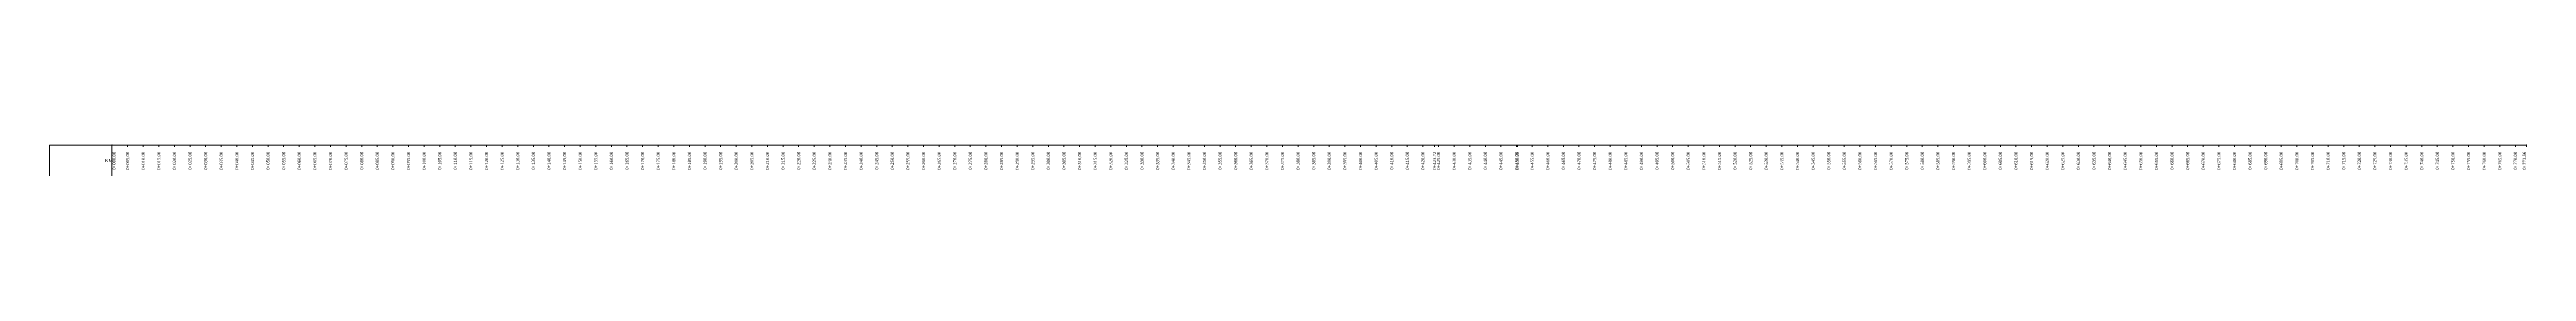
# Model space of a CAD drawing. Header units: metres. Extents: x 478603 to 489313, y 4282657 to 4289463.
# Drawn here: x 483928 to 484721, y 4287280 to 4287290 of the extents above; entities that cross this region are included whole.
import ezdxf

# ---------------------------------------------------------------- set-up
doc = ezdxf.new("R2010")
doc.units = ezdxf.units.M
for name, color, linetype, lineweight in [('PR_ENK_KM', 18, 'Continuous', 0), ('PR_OLCEK', 1, 'Continuous', 0), ('PR_PROFIL', 153, 'Continuous', 0)]:
    doc.layers.add(name, color=color, linetype=linetype, lineweight=lineweight)
doc.styles.get("Standard").update_dxf_attribs({"font": 'times.ttf'})

msp = doc.modelspace()

# ---------------------------------------------------------------- linework, layer by layer
at = {"layer": 'PR_OLCEK'}
for p in [(483947.56, 4287289.95, 909.9), (484721.12, 4287289.95, 909.9)]:
    msp.add_point(p, dxfattribs=at)
at = {"layer": 'PR_PROFIL'}
for p, q in [((483927.56, 4287289.95), (484721.12, 4287289.95)), ((483927.56, 4287280.07), (483927.56, 4287289.95)), ((483947.56, 4287280.07), (483947.56, 4287289.95)), ((483947.56, 4287289.45), (483947.56, 4287289.95)), ((483952.56, 4287289.45), (483952.56, 4287289.95)), ((483957.56, 4287289.45), (483957.56, 4287289.95)), ((483962.56, 4287289.45), (483962.56, 4287289.95)), ((483967.56, 4287289.45), (483967.56, 4287289.95)), ((483972.56, 4287289.45), (483972.56, 4287289.95)), ((483977.56, 4287289.45), (483977.56, 4287289.95)), ((483982.56, 4287289.45), (483982.56, 4287289.95)), ((483987.56, 4287289.45), (483987.56, 4287289.95)), ((483992.56, 4287289.45), (483992.56, 4287289.95)), ((483997.56, 4287289.45), (483997.56, 4287289.95)), ((484002.56, 4287289.45), (484002.56, 4287289.95)), ((484007.56, 4287289.45), (484007.56, 4287289.95)), ((484012.56, 4287289.45), (484012.56, 4287289.95)), ((484017.56, 4287289.45), (484017.56, 4287289.95)), ((484022.56, 4287289.45), (484022.56, 4287289.95)), ((484027.56, 4287289.45), (484027.56, 4287289.95)), ((484032.56, 4287289.45), (484032.56, 4287289.95)), ((484037.56, 4287289.45), (484037.56, 4287289.95)), ((484042.56, 4287289.45), (484042.56, 4287289.95)), ((484047.56, 4287289.45), (484047.56, 4287289.95)), ((484052.56, 4287289.45), (484052.56, 4287289.95)), ((484057.56, 4287289.45), (484057.56, 4287289.95)), ((484062.56, 4287289.45), (484062.56, 4287289.95)), ((484067.56, 4287289.45), (484067.56, 4287289.95)), ((484072.56, 4287289.45), (484072.56, 4287289.95)), ((484077.56, 4287289.45), (484077.56, 4287289.95)), ((484082.56, 4287289.45), (484082.56, 4287289.95)), ((484087.56, 4287289.45), (484087.56, 4287289.95)), ((484092.56, 4287289.45), (484092.56, 4287289.95)), ((484097.56, 4287289.45), (484097.56, 4287289.95)), ((484102.56, 4287289.45), (484102.56, 4287289.95)), ((484107.56, 4287289.45), (484107.56, 4287289.95)), ((484112.56, 4287289.45), (484112.56, 4287289.95)), ((484117.56, 4287289.45), (484117.56, 4287289.95)), ((484122.56, 4287289.45), (484122.56, 4287289.95)), ((484127.56, 4287289.45), (484127.56, 4287289.95)), ((484132.56, 4287289.45), (484132.56, 4287289.95)), ((484137.56, 4287289.45), (484137.56, 4287289.95)), ((484142.56, 4287289.45), (484142.56, 4287289.95)), ((484147.56, 4287289.45), (484147.56, 4287289.95)), ((484152.56, 4287289.45), (484152.56, 4287289.95)), ((484157.56, 4287289.45), (484157.56, 4287289.95)), ((484162.56, 4287289.45), (484162.56, 4287289.95)), ((484167.56, 4287289.45), (484167.56, 4287289.95)), ((484172.56, 4287289.45), (484172.56, 4287289.95)), ((484177.56, 4287289.45), (484177.56, 4287289.95)), ((484182.56, 4287289.45), (484182.56, 4287289.95)), ((484187.56, 4287289.45), (484187.56, 4287289.95)), ((484192.56, 4287289.45), (484192.56, 4287289.95)), ((484197.56, 4287289.45), (484197.56, 4287289.95)), ((484202.56, 4287289.45), (484202.56, 4287289.95)), ((484207.56, 4287289.45), (484207.56, 4287289.95)), ((484212.56, 4287289.45), (484212.56, 4287289.95)), ((484217.56, 4287289.45), (484217.56, 4287289.95)), ((484222.56, 4287289.45), (484222.56, 4287289.95)), ((484227.56, 4287289.45), (484227.56, 4287289.95)), ((484232.56, 4287289.45), (484232.56, 4287289.95)), ((484237.56, 4287289.45), (484237.56, 4287289.95)), ((484242.56, 4287289.45), (484242.56, 4287289.95)), ((484247.56, 4287289.45), (484247.56, 4287289.95)), ((484252.56, 4287289.45), (484252.56, 4287289.95)), ((484257.56, 4287289.45), (484257.56, 4287289.95)), ((484262.56, 4287289.45), (484262.56, 4287289.95)), ((484267.56, 4287289.45), (484267.56, 4287289.95)), ((484272.56, 4287289.45), (484272.56, 4287289.95)), ((484277.56, 4287289.45), (484277.56, 4287289.95)), ((484282.56, 4287289.45), (484282.56, 4287289.95)), ((484287.56, 4287289.45), (484287.56, 4287289.95)), ((484292.56, 4287289.45), (484292.56, 4287289.95)), ((484297.56, 4287289.45), (484297.56, 4287289.95)), ((484302.56, 4287289.45), (484302.56, 4287289.95)), ((484307.56, 4287289.45), (484307.56, 4287289.95)), ((484312.56, 4287289.45), (484312.56, 4287289.95)), ((484317.56, 4287289.45), (484317.56, 4287289.95)), ((484322.56, 4287289.45), (484322.56, 4287289.95)), ((484327.56, 4287289.45), (484327.56, 4287289.95)), ((484332.56, 4287289.45), (484332.56, 4287289.95)), ((484337.56, 4287289.45), (484337.56, 4287289.95)), ((484342.56, 4287289.45), (484342.56, 4287289.95)), ((484347.56, 4287289.45), (484347.56, 4287289.95)), ((484352.56, 4287289.45), (484352.56, 4287289.95)), ((484357.56, 4287289.45), (484357.56, 4287289.95)), ((484362.56, 4287289.45), (484362.56, 4287289.95)), ((484367.56, 4287289.45), (484367.56, 4287289.95)), ((484371.27, 4287289.45), (484371.27, 4287289.95)), ((484372.56, 4287289.45), (484372.56, 4287289.95)), ((484377.56, 4287289.45), (484377.56, 4287289.95)), ((484382.56, 4287289.45), (484382.56, 4287289.95)), ((484387.56, 4287289.45), (484387.56, 4287289.95)), ((484392.56, 4287289.45), (484392.56, 4287289.95)), ((484397.56, 4287289.45), (484397.56, 4287289.95)), ((484397.84, 4287289.45), (484397.84, 4287289.95)), ((484402.56, 4287289.45), (484402.56, 4287289.95)), ((484407.56, 4287289.45), (484407.56, 4287289.95)), ((484412.56, 4287289.45), (484412.56, 4287289.95)), ((484417.56, 4287289.45), (484417.56, 4287289.95)), ((484422.56, 4287289.45), (484422.56, 4287289.95)), ((484427.56, 4287289.45), (484427.56, 4287289.95)), ((484432.56, 4287289.45), (484432.56, 4287289.95)), ((484437.56, 4287289.45), (484437.56, 4287289.95)), ((484442.56, 4287289.45), (484442.56, 4287289.95)), ((484447.56, 4287289.45), (484447.56, 4287289.95)), ((484452.56, 4287289.45), (484452.56, 4287289.95)), ((484457.56, 4287289.45), (484457.56, 4287289.95)), ((484462.56, 4287289.45), (484462.56, 4287289.95)), ((484467.56, 4287289.45), (484467.56, 4287289.95)), ((484472.56, 4287289.45), (484472.56, 4287289.95)), ((484477.56, 4287289.45), (484477.56, 4287289.95)), ((484482.56, 4287289.45), (484482.56, 4287289.95)), ((484487.56, 4287289.45), (484487.56, 4287289.95)), ((484492.56, 4287289.45), (484492.56, 4287289.95)), ((484497.56, 4287289.45), (484497.56, 4287289.95)), ((484502.56, 4287289.45), (484502.56, 4287289.95)), ((484507.56, 4287289.45), (484507.56, 4287289.95)), ((484512.56, 4287289.45), (484512.56, 4287289.95)), ((484517.56, 4287289.45), (484517.56, 4287289.95)), ((484522.56, 4287289.45), (484522.56, 4287289.95)), ((484527.56, 4287289.45), (484527.56, 4287289.95)), ((484532.56, 4287289.45), (484532.56, 4287289.95)), ((484537.56, 4287289.45), (484537.56, 4287289.95)), ((484542.56, 4287289.45), (484542.56, 4287289.95)), ((484547.56, 4287289.45), (484547.56, 4287289.95)), ((484552.56, 4287289.45), (484552.56, 4287289.95)), ((484557.56, 4287289.45), (484557.56, 4287289.95)), ((484562.56, 4287289.45), (484562.56, 4287289.95)), ((484567.56, 4287289.45), (484567.56, 4287289.95)), ((484572.56, 4287289.45), (484572.56, 4287289.95)), ((484577.56, 4287289.45), (484577.56, 4287289.95)), ((484582.56, 4287289.45), (484582.56, 4287289.95)), ((484587.56, 4287289.45), (484587.56, 4287289.95)), ((484592.56, 4287289.45), (484592.56, 4287289.95)), ((484597.56, 4287289.45), (484597.56, 4287289.95)), ((484602.56, 4287289.45), (484602.56, 4287289.95)), ((484607.56, 4287289.45), (484607.56, 4287289.95)), ((484612.56, 4287289.45), (484612.56, 4287289.95)), ((484617.56, 4287289.45), (484617.56, 4287289.95)), ((484622.56, 4287289.45), (484622.56, 4287289.95)), ((484627.56, 4287289.45), (484627.56, 4287289.95)), ((484632.56, 4287289.45), (484632.56, 4287289.95)), ((484637.56, 4287289.45), (484637.56, 4287289.95)), ((484642.56, 4287289.45), (484642.56, 4287289.95)), ((484647.56, 4287289.45), (484647.56, 4287289.95)), ((484652.56, 4287289.45), (484652.56, 4287289.95)), ((484657.56, 4287289.45), (484657.56, 4287289.95)), ((484662.56, 4287289.45), (484662.56, 4287289.95)), ((484667.56, 4287289.45), (484667.56, 4287289.95)), ((484672.56, 4287289.45), (484672.56, 4287289.95)), ((484677.56, 4287289.45), (484677.56, 4287289.95)), ((484682.56, 4287289.45), (484682.56, 4287289.95)), ((484687.56, 4287289.45), (484687.56, 4287289.95)), ((484692.56, 4287289.45), (484692.56, 4287289.95)), ((484697.56, 4287289.45), (484697.56, 4287289.95)), ((484702.56, 4287289.45), (484702.56, 4287289.95)), ((484707.56, 4287289.45), (484707.56, 4287289.95)), ((484712.56, 4287289.45), (484712.56, 4287289.95)), ((484717.56, 4287289.45), (484717.56, 4287289.95)), ((484721.12, 4287289.45), (484721.12, 4287289.95))]:
    msp.add_line(p, q, dxfattribs=at)

# ---------------------------------------------------------------- texts
at = {"layer": 'PR_ENK_KM'}
for s, p in [('  0+000.00', (483948.72, 4287281.24)), ('  0+005.00', (483953.06, 4287281.24)), ('  0+010.00', (483958.06, 4287281.24)), ('  0+015.00', (483963.06, 4287281.24)), ('  0+020.00', (483968.06, 4287281.24)), ('  0+025.00', (483973.06, 4287281.24)), ('  0+030.00', (483978.06, 4287281.24)), ('  0+035.00', (483983.06, 4287281.24)), ('  0+040.00', (483988.06, 4287281.24)), ('  0+045.00', (483993.06, 4287281.24)), ('  0+050.00', (483998.06, 4287281.24)), ('  0+055.00', (484003.06, 4287281.24)), ('  0+060.00', (484008.06, 4287281.24)), ('  0+065.00', (484013.06, 4287281.24)), ('  0+070.00', (484018.06, 4287281.24)), ('  0+075.00', (484023.06, 4287281.24)), ('  0+080.00', (484028.06, 4287281.24)), ('  0+085.00', (484033.06, 4287281.24)), ('  0+090.00', (484038.06, 4287281.24)), ('  0+095.00', (484043.06, 4287281.24)), ('  0+100.00', (484048.06, 4287281.24)), ('  0+105.00', (484053.06, 4287281.24)), ('  0+110.00', (484058.06, 4287281.24)), ('  0+115.00', (484063.06, 4287281.24)), ('  0+120.00', (484068.06, 4287281.24)), ('  0+125.00', (484073.06, 4287281.24)), ('  0+130.00', (484078.06, 4287281.24)), ('  0+135.00', (484083.06, 4287281.24)), ('  0+140.00', (484088.06, 4287281.24)), ('  0+145.00', (484093.06, 4287281.24)), ('  0+150.00', (484098.06, 4287281.24)), ('  0+155.00', (484103.06, 4287281.24)), ('  0+160.00', (484108.06, 4287281.24)), ('  0+165.00', (484113.06, 4287281.24)), ('  0+170.00', (484118.06, 4287281.24)), ('  0+175.00', (484123.06, 4287281.24)), ('  0+180.00', (484128.06, 4287281.24)), ('  0+185.00', (484133.06, 4287281.24)), ('  0+190.00', (484138.06, 4287281.24)), ('  0+195.00', (484143.06, 4287281.24)), ('  0+200.00', (484148.06, 4287281.24)), ('  0+205.00', (484153.06, 4287281.24)), ('  0+210.00', (484158.06, 4287281.24)), ('  0+215.00', (484163.06, 4287281.24)), ('  0+220.00', (484168.06, 4287281.24)), ('  0+225.00', (484173.06, 4287281.24)), ('  0+230.00', (484178.06, 4287281.24)), ('  0+235.00', (484183.06, 4287281.24)), ('  0+240.00', (484188.06, 4287281.24)), ('  0+245.00', (484193.06, 4287281.24)), ('  0+250.00', (484198.06, 4287281.24)), ('  0+255.00', (484203.06, 4287281.24)), ('  0+260.00', (484208.06, 4287281.24)), ('  0+265.00', (484213.06, 4287281.24)), ('  0+270.00', (484218.06, 4287281.24)), ('  0+275.00', (484223.06, 4287281.24)), ('  0+280.00', (484228.06, 4287281.24)), ('  0+285.00', (484233.06, 4287281.24)), ('  0+290.00', (484238.06, 4287281.24)), ('  0+295.00', (484243.06, 4287281.24)), ('  0+300.00', (484248.06, 4287281.24)), ('  0+305.00', (484253.06, 4287281.24)), ('  0+310.00', (484258.06, 4287281.24)), ('  0+315.00', (484263.06, 4287281.24)), ('  0+320.00', (484268.06, 4287281.24)), ('  0+325.00', (484273.06, 4287281.24)), ('  0+330.00', (484278.06, 4287281.24)), ('  0+335.00', (484283.06, 4287281.24)), ('  0+340.00', (484288.06, 4287281.24)), ('  0+345.00', (484293.06, 4287281.24)), ('  0+350.00', (484298.06, 4287281.24)), ('  0+355.00', (484303.06, 4287281.24)), ('  0+360.00', (484308.06, 4287281.24)), ('  0+365.00', (484313.06, 4287281.24)), ('  0+370.00', (484318.06, 4287281.24)), ('  0+375.00', (484323.06, 4287281.24)), ('  0+380.00', (484328.06, 4287281.24)), ('  0+385.00', (484333.06, 4287281.24)), ('  0+390.00', (484338.06, 4287281.24)), ('  0+395.00', (484343.06, 4287281.24)), ('  0+400.00', (484348.06, 4287281.24)), ('  0+405.00', (484353.06, 4287281.24)), ('  0+410.00', (484358.06, 4287281.24)), ('  0+415.00', (484363.06, 4287281.24)), ('  0+420.00', (484368.06, 4287281.24)), ('  0+423.72', (484371.77, 4287281.24)), ('  0+425.00', (484373.06, 4287281.24)), ('  0+430.00', (484378.06, 4287281.24)), ('  0+435.00', (484383.06, 4287281.24)), ('  0+440.00', (484388.06, 4287281.24)), ('  0+445.00', (484393.06, 4287281.24)), ('  0+450.00', (484398.06, 4287281.24)), ('  0+450.28', (484398.34, 4287281.24)), ('  0+455.00', (484403.06, 4287281.24)), ('  0+460.00', (484408.06, 4287281.24)), ('  0+465.00', (484413.06, 4287281.24)), ('  0+470.00', (484418.06, 4287281.24)), ('  0+475.00', (484423.06, 4287281.24)), ('  0+480.00', (484428.06, 4287281.24)), ('  0+485.00', (484433.06, 4287281.24)), ('  0+490.00', (484438.06, 4287281.24)), ('  0+495.00', (484443.06, 4287281.24)), ('  0+500.00', (484448.06, 4287281.24)), ('  0+505.00', (484453.06, 4287281.24)), ('  0+510.00', (484458.06, 4287281.24)), ('  0+515.00', (484463.06, 4287281.24)), ('  0+520.00', (484468.06, 4287281.24)), ('  0+525.00', (484473.06, 4287281.24)), ('  0+530.00', (484478.06, 4287281.24)), ('  0+535.00', (484483.06, 4287281.24)), ('  0+540.00', (484488.06, 4287281.24)), ('  0+545.00', (484493.06, 4287281.24)), ('  0+550.00', (484498.06, 4287281.24)), ('  0+555.00', (484503.06, 4287281.24)), ('  0+560.00', (484508.06, 4287281.24)), ('  0+565.00', (484513.06, 4287281.24)), ('  0+570.00', (484518.06, 4287281.24)), ('  0+575.00', (484523.06, 4287281.24)), ('  0+580.00', (484528.06, 4287281.24)), ('  0+585.00', (484533.06, 4287281.24)), ('  0+590.00', (484538.06, 4287281.24)), ('  0+595.00', (484543.06, 4287281.24)), ('  0+600.00', (484548.06, 4287281.24)), ('  0+605.00', (484553.06, 4287281.24)), ('  0+610.00', (484558.06, 4287281.24)), ('  0+615.00', (484563.06, 4287281.24)), ('  0+620.00', (484568.06, 4287281.24)), ('  0+625.00', (484573.06, 4287281.24)), ('  0+630.00', (484578.06, 4287281.24)), ('  0+635.00', (484583.06, 4287281.24)), ('  0+640.00', (484588.06, 4287281.24)), ('  0+645.00', (484593.06, 4287281.24)), ('  0+650.00', (484598.06, 4287281.24)), ('  0+655.00', (484603.06, 4287281.24)), ('  0+660.00', (484608.06, 4287281.24)), ('  0+665.00', (484613.06, 4287281.24)), ('  0+670.00', (484618.06, 4287281.24)), ('  0+675.00', (484623.06, 4287281.24)), ('  0+680.00', (484628.06, 4287281.24)), ('  0+685.00', (484633.06, 4287281.24)), ('  0+690.00', (484638.06, 4287281.24)), ('  0+695.00', (484643.06, 4287281.24)), ('  0+700.00', (484648.06, 4287281.24)), ('  0+705.00', (484653.06, 4287281.24)), ('  0+710.00', (484658.06, 4287281.24)), ('  0+715.00', (484663.06, 4287281.24)), ('  0+720.00', (484668.06, 4287281.24)), ('  0+725.00', (484673.06, 4287281.24)), ('  0+730.00', (484678.06, 4287281.24)), ('  0+735.00', (484683.06, 4287281.24)), ('  0+740.00', (484688.06, 4287281.24)), ('  0+745.00', (484693.06, 4287281.24)), ('  0+750.00', (484698.06, 4287281.24)), ('  0+755.00', (484703.06, 4287281.24)), ('  0+760.00', (484708.06, 4287281.24)), ('  0+765.00', (484713.06, 4287281.24)), ('  0+770.00', (484718.06, 4287281.24)), ('  0+773.56', (484720.95, 4287281.24))]:
    msp.add_text(s, height=1, rotation=90, dxfattribs=at).set_placement(p)
msp.add_text('KM', height=1, dxfattribs=at).set_placement((483945.31, 4287284.51))

doc.saveas('drawing.dxf')
